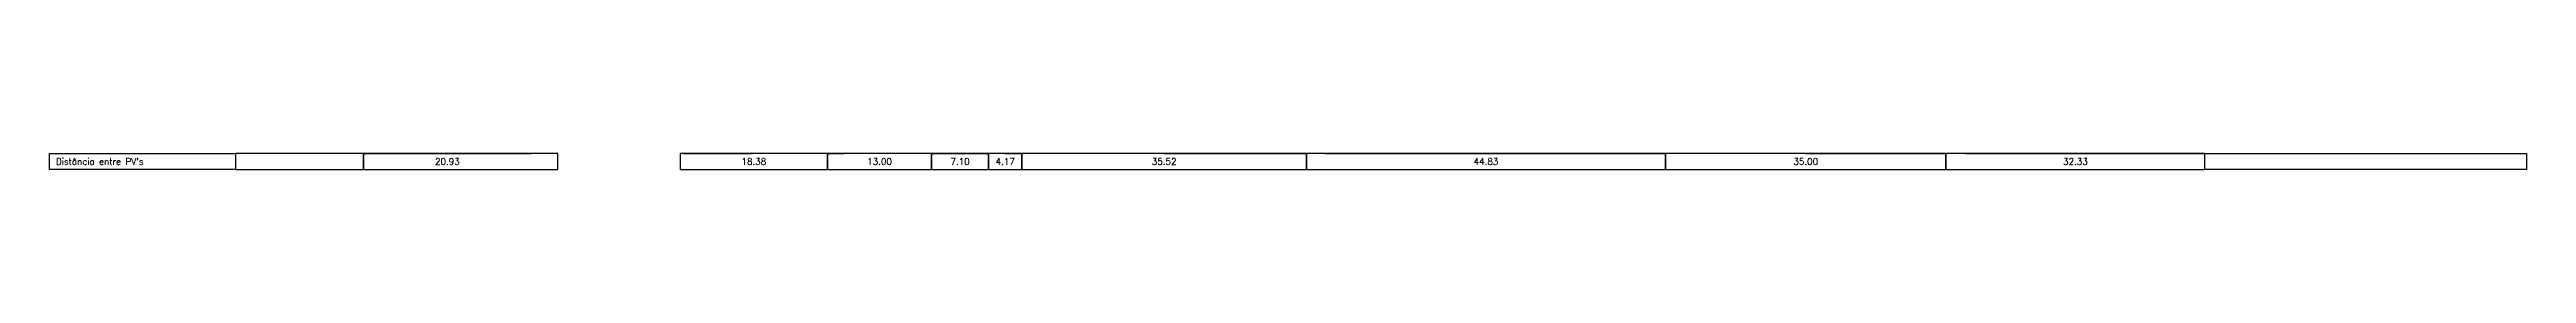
# Model space of a CAD drawing. Extents: x -6997814 to 14282083, y -16 to 289481930.
# Drawn here: x 362345.4 to 362654.6, y 7351827.7 to 7351829.7 of the extents above; entities that cross this region are included whole.
import ezdxf
from ezdxf.enums import TextEntityAlignment as Align

# ---------------------------------------------------------------- set-up
doc = ezdxf.new("R2010")
doc.units = 0
doc.header["$LTSCALE"] = 6.5
doc.layers.add('PS_PERFIL_COTA_LIN', color=7, linetype='CONTINUOUS')
doc.layers.add('PS_PERFIL_COTA_TXT', color=5, linetype='CONTINUOUS')
doc.styles.get("Standard").update_dxf_attribs({"font": 'simplex.shx'})

msp = doc.modelspace()

# ---------------------------------------------------------------- texts
at = {"layer": 'PS_PERFIL_COTA_TXT', "lineweight": -2}
msp.add_text("Distância entre PV's", height=0.8, dxfattribs=at).set_placement((362346.18553, 7351828.69359), align=Align.MIDDLE_LEFT)
for s, p in [('20.93', (362395.04931, 7351828.69359)), ('18.38', (362433.30369, 7351828.69359)), ('13.00', (362448.99547, 7351828.69359)), ('7.10', (362459.04782, 7351828.69359)), ('4.17', (362464.68511, 7351828.69359)), ('35.52', (362484.52889, 7351828.69359)), ('44.83', (362524.70517, 7351828.69359)), ('35.00', (362564.62044, 7351828.69359)), ('32.33', (362598.28323, 7351828.69359))]:
    msp.add_text(s, height=0.8, dxfattribs=at).set_placement(p, align=Align.MIDDLE_CENTER)

# ---------------------------------------------------------------- linework, layer by layer
at = {"layer": 'PS_PERFIL_COTA_LIN', "linetype": 'Continuous', "lineweight": -2}
for points in [[(362368.58553, 7351829.69359), (362368.58553, 7351827.69359), (362345.38553, 7351827.69359), (362345.38553, 7351829.69359)], [(362368.58553, 7351829.69359), (362368.58553, 7351827.69359), (362384.58553, 7351827.69359), (362384.58553, 7351829.69359)], [(362384.58553, 7351829.69359), (362384.58553, 7351827.69359), (362408.82683, 7351827.69359), (362408.82683, 7351829.69359)], [(362424.11195, 7351829.69359), (362424.11195, 7351827.69359), (362442.49542, 7351827.69359), (362442.49542, 7351829.69359)], [(362442.49542, 7351829.69359), (362442.49542, 7351827.69359), (362455.49552, 7351827.69359), (362455.49552, 7351829.69359)], [(362455.49552, 7351829.69359), (362455.49552, 7351827.69359), (362462.60013, 7351827.69359), (362462.60013, 7351829.69359)], [(362462.60013, 7351829.69359), (362462.60013, 7351827.69359), (362466.77009, 7351827.69359), (362466.77009, 7351829.69359)], [(362466.77009, 7351829.69359), (362466.77009, 7351827.69359), (362502.28768, 7351827.69359), (362502.28768, 7351829.69359)], [(362502.28768, 7351829.69359), (362502.28768, 7351827.69359), (362547.12267, 7351827.69359), (362547.12267, 7351829.69359)], [(362547.12267, 7351829.69359), (362547.12267, 7351827.69359), (362582.11822, 7351827.69359), (362582.11822, 7351829.69359)], [(362582.11822, 7351829.69359), (362582.11822, 7351827.69359), (362614.44824, 7351827.69359), (362614.44824, 7351829.69359)], [(362654.58553, 7351829.69359), (362654.58553, 7351827.69359), (362614.44824, 7351827.69359), (362614.44824, 7351829.69359)]]:
    msp.add_lwpolyline(points, close=True, dxfattribs=at)
for points in [[(362384.58553, 7351829.69359), (362392.98273, 7351829.69359)], [(362392.98273, 7351829.69359), (362404.58553, 7351829.69359)], [(362404.58553, 7351829.69359), (362405.51309, 7351829.69359)], [(362424.58553, 7351829.69359), (362432.98273, 7351829.69359)], [(362442.49542, 7351829.69359), (362444.58553, 7351829.69359)], [(362455.49552, 7351829.69359), (362462.60013, 7351829.69359)], [(362464.58553, 7351829.69359), (362466.77009, 7351829.69359)], [(362484.58553, 7351829.69359), (362502.28768, 7351829.69359)], [(362504.58553, 7351829.69359), (362524.58553, 7351829.69359)], [(362524.58553, 7351829.69359), (362544.58553, 7351829.69359)], [(362544.58553, 7351829.69359), (362547.12267, 7351829.69359)], [(362564.58553, 7351829.69359), (362582.11822, 7351829.69359)], [(362584.58553, 7351829.69359), (362604.58553, 7351829.69359)], [(362604.58553, 7351829.69359), (362614.44824, 7351829.69359)]]:
    msp.add_lwpolyline(points, dxfattribs=at)

msp.set_redraw_order([(e.dxf.handle, doc.entitydb.next_handle()) for e in msp.query("TEXT MTEXT ATTDEF DIMENSION ARC_DIMENSION")])  # texts and dimensions are drawn at this point

doc.saveas('drawing.dxf')
